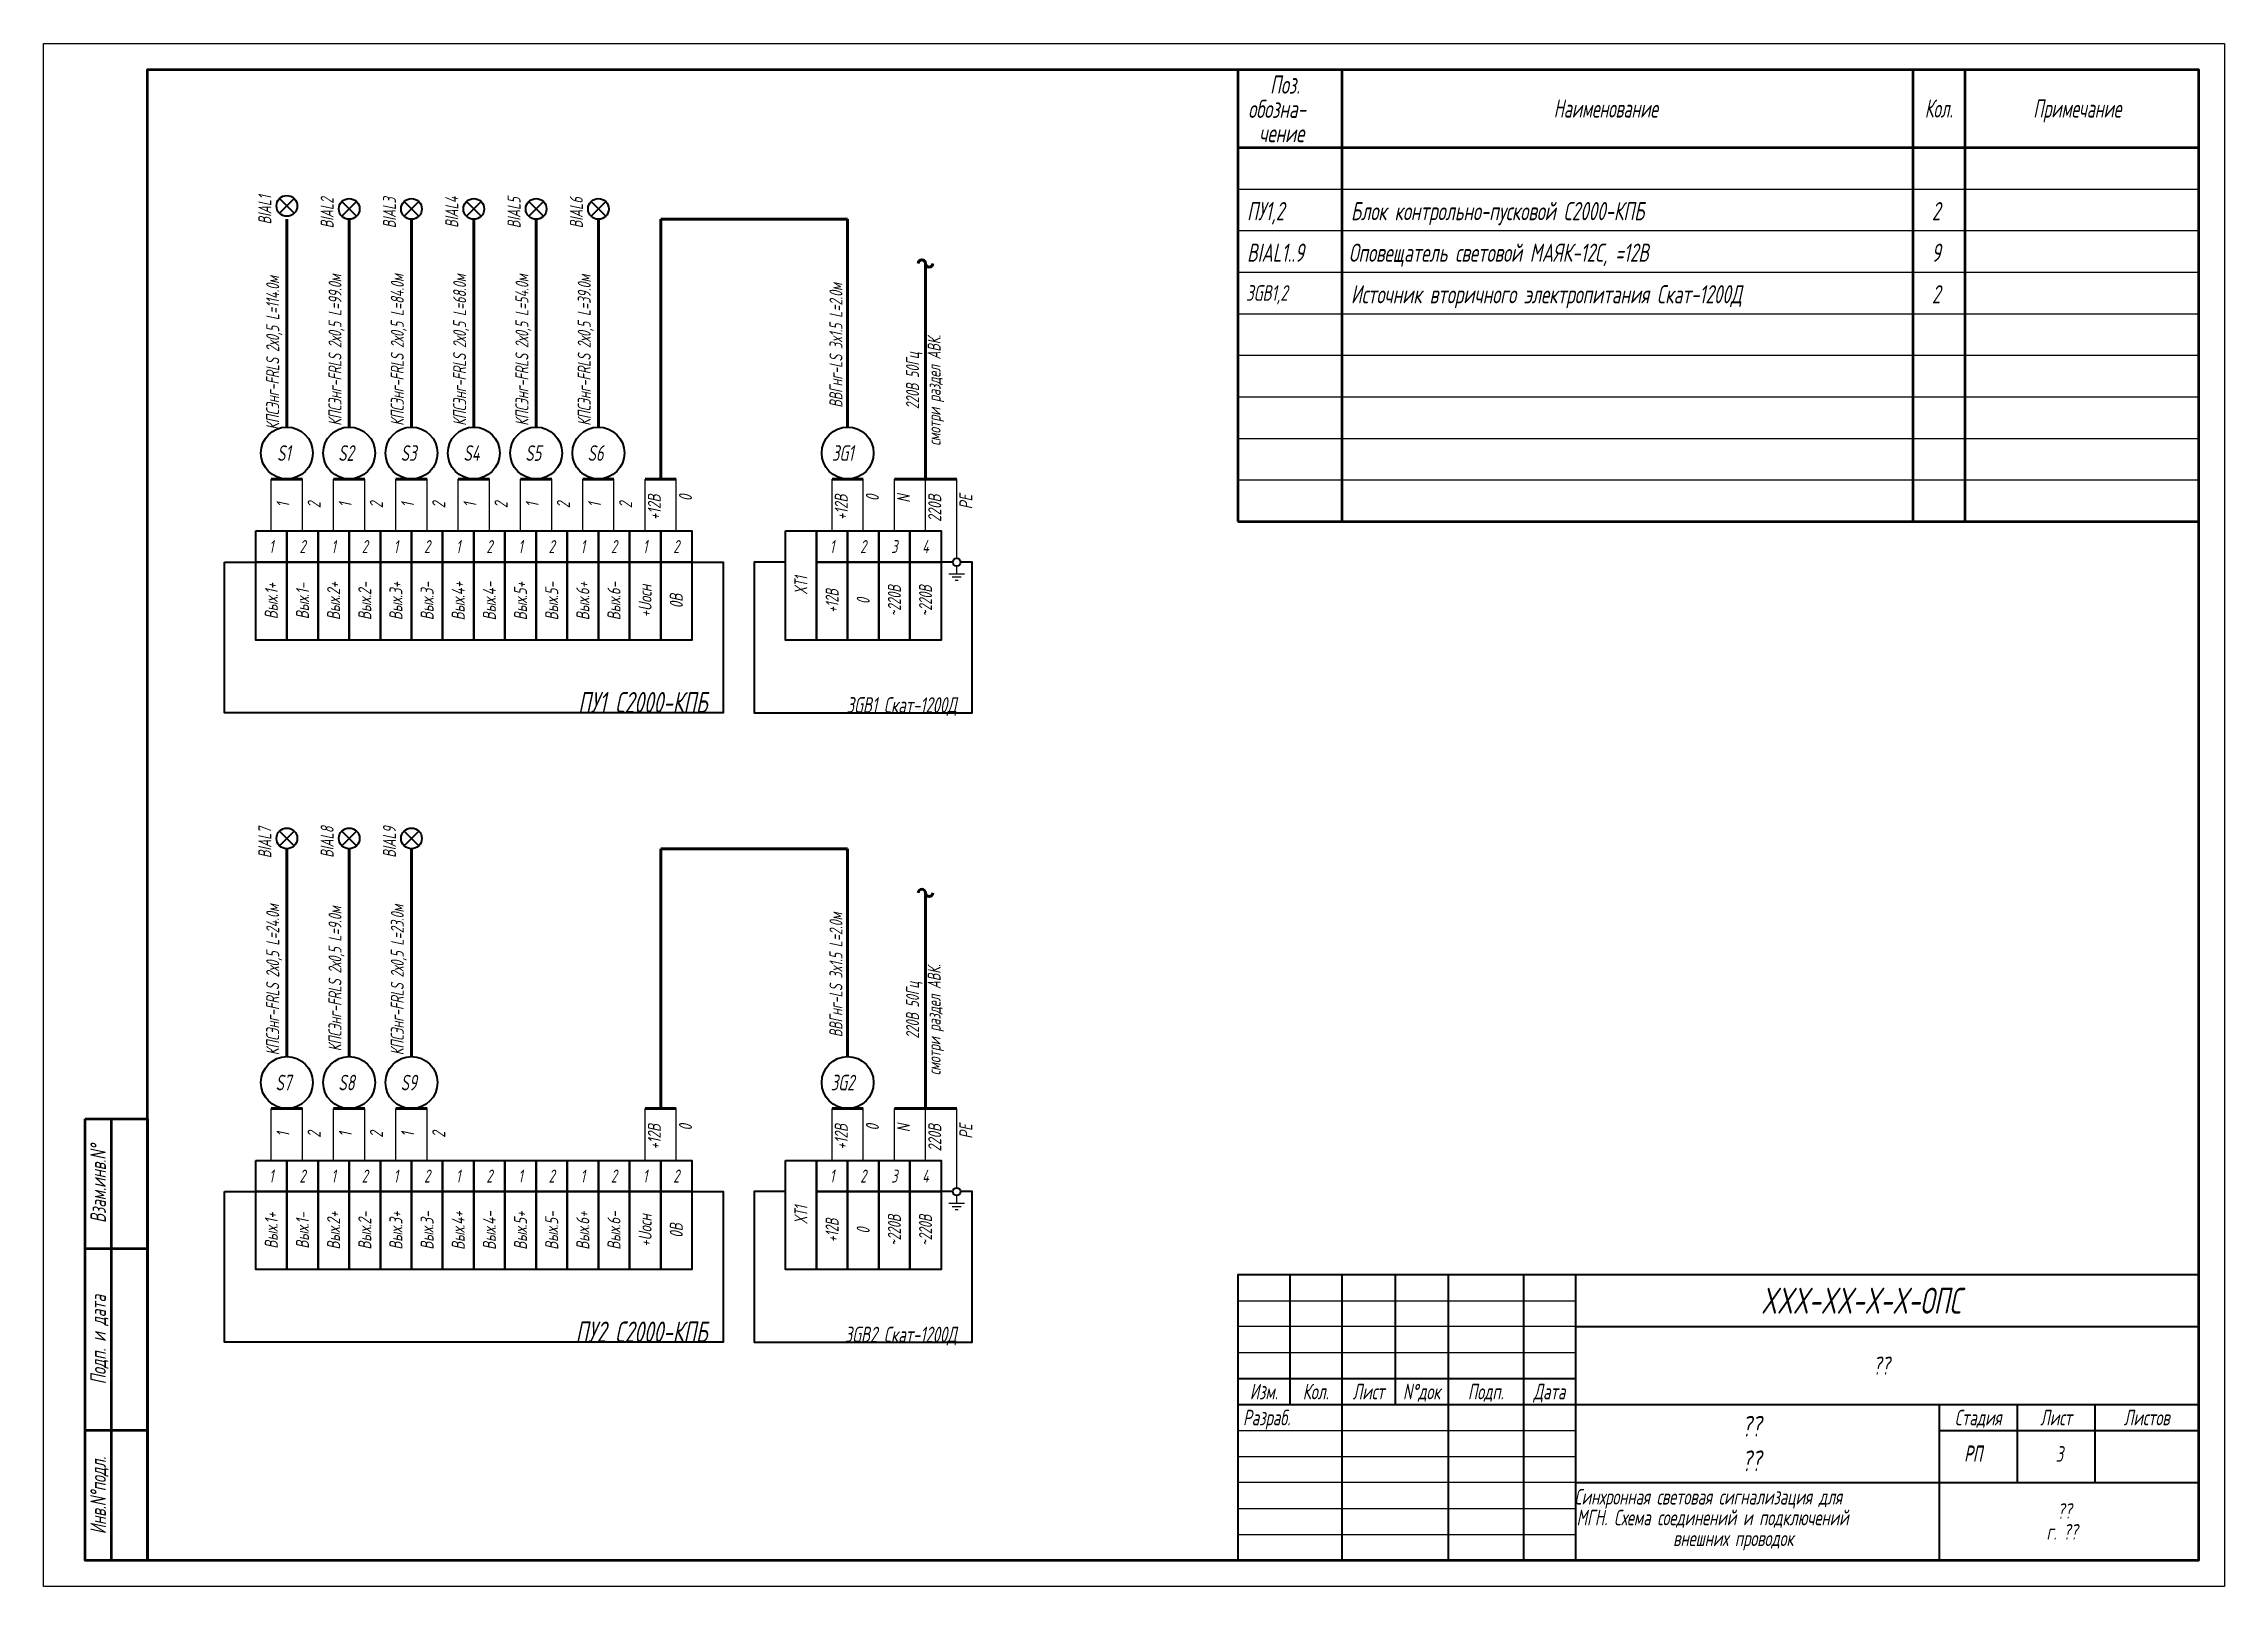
# Model space of a CAD drawing. Extents: x 0 to 1720, y -2086 to 3873.
# Drawn here: x 0 to 420, y 2980 to 3277 of the extents above; entities that cross this region are included whole.
import ezdxf
from ezdxf.enums import TextEntityAlignment as Align

# ---------------------------------------------------------------- set-up
doc = ezdxf.new("R2010")
doc.units = 0
for name, color, linetype, lineweight in [('EL_DEVICE', 1, 'Continuous', 40), ('EL_KABLE', 9, 'Continuous', 60), ('TABLE', 7, 'Continuous', 50)]:
    doc.layers.add(name, color=color, linetype=linetype, lineweight=lineweight)
for name, color, linetype in [('EL_WIRES', 3, 'Continuous'), ('FORMAT', 134, 'Continuous'), ('TEXT', 4, 'Continuous'), ('WINOSKA', 251, 'Continuous')]:
    doc.layers.add(name, color=color, linetype=linetype)
doc.styles.add('R2_5', font='romant.shx', dxfattribs={"width": 0.65, "oblique": 12, "height": 2.5})

msp = doc.modelspace()

# ---------------------------------------------------------------- texts
at = {"layer": 'FORMAT', "style": 'R2_5', "oblique": 12, "width": 0.65}
for s, p in [('Изм.', (235, 3016)), ('Кол.', (245, 3016)), ('Лист', (255.16, 3016)), ('N%%dдок', (265.41, 3016)), ('Подп.', (277.75, 3016)), ('Дата', (290, 3016))]:
    msp.add_text(s, height=3, dxfattribs=at).set_placement(p, align=Align.CENTER)
for s, p in [('Разраб.', (231, 3011)), ('??', (387.79, 2993)), ('г. ??', (385.74, 2989))]:
    msp.add_text(s, height=3, dxfattribs=at).set_placement(p)
for s, p in [('Стадия', (372.58, 3012.5)), ('Лист', (387.58, 3012.5)), ('Листов', (405.04, 3012.5))]:
    msp.add_text(s, height=3, dxfattribs=at).set_placement(p, align=Align.MIDDLE_CENTER)
at = {"layer": 'TEXT', "style": 'R2_5', "oblique": 12, "width": 0.65}
for s, height, p in [('Поз.', 3.5, (236.2, 3267.36)), ('обозна-', 3.5, (232, 3262.69)), ('чение', 3.5, (234.08, 3258.02)), ('ПУ1,2', 3.5, (231.78, 3243)), ('Блок контрольно-пусковой С2000-КПБ', 3.5, (251.78, 3243)), ('2', 3.5, (363.67, 3243)), ('BIAL1..9', 3.5, (231.78, 3235)), ('Оповещатель световой МАЯК-12С, =12В', 3.5, (251.39, 3235)), ('9', 3.5, (363.6, 3235)), ('3GB1,2', 3, (231.6, 3227.5)), ('Источник вторичного электропитания Скат-1200Д', 3.5, (251.78, 3227)), ('2', 3.5, (363.67, 3227)), ('S1', 3, (44.95, 3196.68)), ('S2', 3, (56.73, 3196.68)), ('S3', 3, (68.76, 3196.68)), ('S4', 3, (80.85, 3196.68)), ('S5', 3, (92.76, 3196.68)), ('S6', 3, (104.76, 3196.68)), ('3G1', 3, (151.82, 3196.68)), ('S7', 3, (44.67, 3075.49)), ('S8', 3, (56.76, 3075.49)), ('S9', 3, (68.76, 3075.49)), ('3G2', 3, (151.6, 3075.49)), ('XXX-XX-X-X-ОПС', 5, (330.77, 3032.5)), ('??', 3.5, (352.28, 3020.75)), ('??', 4, (327.05, 3008.83)), ('??', 4, (327.05, 3002.17)), ('Синхронная световая сигнализация для', 3, (294.84, 2995.75)), ('МГН. Схема соединений и подключений', 3, (295.24, 2991.75)), ('внешних проводок', 3, (313.83, 2987.75))]:
    msp.add_text(s, height=height, dxfattribs=at).set_placement(p)
at = {"layer": 'TEXT', "style": 'R2_5', "oblique": 12, "width": 0.6}
for s, p in [('Наименование', (300.85, 3262.76)), ('Кол.', (364.98, 3262.76)), ('Примечание', (391.65, 3262.76))]:
    msp.add_text(s, height=3.5, dxfattribs=at).set_placement(p, align=Align.CENTER)
at = {"layer": 'TEXT', "style": 'R2_5', "oblique": 12, "width": 0.65}
for s, p in [('BIAL1', (43.85, 3242.21)), ('BIAL2', (55.85, 3241.45)), ('BIAL3', (67.85, 3241.47)), ('BIAL4', (79.85, 3241.55)), ('BIAL5', (91.85, 3241.47)), ('BIAL6', (103.85, 3241.47)), ('КПСЭнг-FRLS 2х0,5 L=114.0м', (45.37, 3202.65)), ('КПСЭнг-FRLS 2х0,5 L=99.0м', (57.37, 3203.43)), ('КПСЭнг-FRLS 2х0,5 L=84.0м', (69.37, 3203.43)), ('КПСЭнг-FRLS 2х0,5 L=68.0м', (81.37, 3203.43)), ('КПСЭнг-FRLS 2х0,5 L=54.0м', (93.37, 3203.43)), ('КПСЭнг-FRLS 2х0,5 L=39.0м', (105.37, 3203.43)), ('ВВГнг-LS 3x1.5 L=2.0м', (153.85, 3206.91)), ('220В 50Гц', (168.6, 3206.64)), ('смотри раздел АВК.', (172.76, 3199.59)), ('BIAL7', (43.85, 3120.21)), ('BIAL8', (55.85, 3120.28)), ('BIAL9', (67.85, 3120.28)), ('КПСЭнг-FRLS 2х0,5 L=24.0м', (45.37, 3082.24)), ('КПСЭнг-FRLS 2х0,5 L=9.0м', (57.37, 3083.01)), ('КПСЭнг-FRLS 2х0,5 L=23.0м', (69.37, 3082.24)), ('ВВГнг-LS 3x1.5 L=2.0м', (153.85, 3085.72)), ('смотри раздел АВК.', (172.76, 3078.4)), ('220В 50Гц', (168.6, 3085.45))]:
    msp.add_text(s, height=2.5, rotation=90, dxfattribs=at).set_placement(p)
at = {"layer": 'TEXT', "style": 'R2_5', "oblique": 12, "width": 0.7}
for s, p in [('1', (44.85, 3188.18)), ('2', (50.85, 3188.18)), ('1', (56.85, 3188.18)), ('2', (62.85, 3188.18)), ('1', (68.85, 3188.18)), ('2', (74.85, 3188.18)), ('1', (80.85, 3188.18)), ('2', (86.85, 3188.18)), ('1', (92.85, 3188.18)), ('2', (98.85, 3188.18)), ('1', (104.85, 3188.18)), ('2', (110.85, 3188.18)), ('1', (44.85, 3066.99)), ('2', (50.85, 3066.99)), ('1', (56.85, 3066.99)), ('2', (62.85, 3066.99)), ('1', (68.85, 3066.99)), ('2', (74.85, 3066.99))]:
    msp.add_text(s, height=2.5, rotation=90, dxfattribs=at).set_placement(p, align=Align.TOP_CENTER)
for s, p in [('+12В', (116.37, 3190.18)), ('0', (122.37, 3190.18)), ('+12В', (152.37, 3190.18)), ('0', (158.37, 3190.18)), ('N', (164.37, 3190.18)), ('220В', (170.37, 3190.18)), ('PE', (176.37, 3190.18)), ('+12В', (116.37, 3068.99)), ('0', (122.37, 3068.99)), ('+12В', (152.37, 3068.99)), ('0', (158.37, 3068.99)), ('N', (164.37, 3068.99)), ('220В', (170.37, 3068.99)), ('PE', (176.37, 3068.99))]:
    msp.add_text(s, height=2.5, rotation=90, dxfattribs=at).set_placement(p, align=Align.TOP_RIGHT)
at = {"layer": 'TEXT', "style": 'R2_5', "oblique": 12, "width": 0.65}
for s, height, p in [('1', 2.5, (43.85, 3180.18)), ('2', 2.5, (49.85, 3180.18)), ('1', 2.5, (55.85, 3180.18)), ('2', 2.5, (61.85, 3180.18)), ('1', 2.5, (67.85, 3180.18)), ('2', 2.5, (73.85, 3180.18)), ('1', 2.5, (79.85, 3180.18)), ('2', 2.5, (85.85, 3180.18)), ('1', 2.5, (91.85, 3180.18)), ('2', 2.5, (97.85, 3180.18)), ('1', 2.5, (103.85, 3180.18)), ('2', 2.5, (109.85, 3180.18)), ('1', 2.5, (115.85, 3180.18)), ('2', 2.5, (121.85, 3180.18)), ('1', 2.5, (151.85, 3180.18)), ('2', 2.5, (157.85, 3180.18)), ('3', 2.5, (163.85, 3180.18)), ('4', 2.5, (169.85, 3180.18)), ('1', 2.5, (43.85, 3058.99)), ('2', 2.5, (49.85, 3058.99)), ('1', 2.5, (55.85, 3058.99)), ('2', 2.5, (61.85, 3058.99)), ('1', 2.5, (67.85, 3058.99)), ('2', 2.5, (73.85, 3058.99)), ('1', 2.5, (79.85, 3058.99)), ('2', 2.5, (85.85, 3058.99)), ('1', 2.5, (91.85, 3058.99)), ('2', 2.5, (97.85, 3058.99)), ('1', 2.5, (103.85, 3058.99)), ('2', 2.5, (109.85, 3058.99)), ('1', 2.5, (115.85, 3058.99)), ('2', 2.5, (121.85, 3058.99)), ('1', 2.5, (151.85, 3058.99)), ('2', 2.5, (157.85, 3058.99)), ('3', 2.5, (163.85, 3058.99)), ('4', 2.5, (169.85, 3058.99)), ('РП', 3, (371.63, 3005.62)), ('РП', 3, (371.63, 3005.49)), ('3', 3, (388.22, 3005.49))]:
    msp.add_text(s, height=height, dxfattribs=at).set_placement(p, align=Align.MIDDLE_CENTER)
at = {"layer": 'TEXT', "style": 'R2_5', "oblique": 12}
for s, height, width, p in [('Вых.1+', 2.5, 0.7, (43.85, 3169.68)), ('Вых.1-', 2.5, 0.7, (49.85, 3169.68)), ('Вых.2+', 2.5, 0.7, (55.85, 3169.68)), ('Вых.2-', 2.5, 0.7, (61.85, 3169.68)), ('Вых.3+', 2.5, 0.7, (67.85, 3169.68)), ('Вых.3-', 2.5, 0.7, (73.85, 3169.68)), ('Вых.4+', 2.5, 0.7, (79.85, 3169.68)), ('Вых.4-', 2.5, 0.7, (85.85, 3169.68)), ('Вых.5+', 2.5, 0.7, (91.85, 3169.68)), ('Вых.5-', 2.5, 0.7, (97.85, 3169.68)), ('Вых.6+', 2.5, 0.7, (103.85, 3169.68)), ('Вых.6-', 2.5, 0.7, (109.85, 3169.68)), ('+Uосн', 2.5, 0.7, (115.85, 3169.68)), ('0В', 2.5, 0.7, (121.85, 3169.68)), ('XТ1', 2.5, 0.65, (145.85, 3172.68)), ('+12В', 2.5, 0.65, (151.85, 3169.68)), ('~220В', 2.5, 0.65, (163.85, 3169.68)), ('~220В', 2.5, 0.65, (169.85, 3169.68)), ('0', 2.5, 0.65, (157.85, 3169.68)), ('Взам.инв.N%%d', 3, 0.65, (10.5, 3057.5)), ('XТ1', 2.5, 0.65, (145.85, 3051.49)), ('Вых.1+', 2.5, 0.7, (43.85, 3048.49)), ('Вых.1-', 2.5, 0.7, (49.85, 3048.49)), ('Вых.2+', 2.5, 0.7, (55.85, 3048.49)), ('Вых.2-', 2.5, 0.7, (61.85, 3048.49)), ('Вых.3+', 2.5, 0.7, (67.85, 3048.49)), ('Вых.3-', 2.5, 0.7, (73.85, 3048.49)), ('Вых.4+', 2.5, 0.7, (79.85, 3048.49)), ('Вых.4-', 2.5, 0.7, (85.85, 3048.49)), ('Вых.5+', 2.5, 0.7, (91.85, 3048.49)), ('Вых.5-', 2.5, 0.7, (97.85, 3048.49)), ('Вых.6+', 2.5, 0.7, (103.85, 3048.49)), ('Вых.6-', 2.5, 0.7, (109.85, 3048.49)), ('+Uосн', 2.5, 0.7, (115.85, 3048.49)), ('0В', 2.5, 0.7, (121.85, 3048.49)), ('+12В', 2.5, 0.65, (151.85, 3048.49)), ('0', 2.5, 0.65, (157.85, 3048.49)), ('~220В', 2.5, 0.65, (163.85, 3048.49)), ('~220В', 2.5, 0.65, (169.85, 3048.49)), ('Подп. и дата', 3, 0.65, (10.5, 3027.5)), ('Инв.N%%dподл.', 3, 0.65, (10.5, 2997.5))]:
    msp.add_text(s, height=height, rotation=90, dxfattribs=dict(at, width=width)).set_placement(p, align=Align.MIDDLE_CENTER)
at = {"layer": 'TEXT', "style": 'R2_5', "oblique": 12, "width": 0.65}
for s, height, p in [('ПУ1 С2000-КПБ', 4, (127.85, 3148.18)), ('3GB1 Скат-1200Д', 3, (175.85, 3148.18)), ('ПУ2 С2000-КПБ', 4, (127.85, 3026.99)), ('3GB2 Скат-1200Д', 3, (175.85, 3026.99))]:
    msp.add_text(s, height=height, dxfattribs=at).set_placement(p, align=Align.RIGHT)

# ---------------------------------------------------------------- blocks, each defined once
blk = doc.blocks.new('CABLE_MARK')
at = {"layer": 'EL_DEVICE'}
blk.add_circle((0, 5), 5, dxfattribs=at)
at = {"layer": 'EL_KABLE'}
blk.add_line((0, 10), (0, 50), dxfattribs=at)
blk = doc.blocks.new('PS_BIAL')
at = {"layer": 'EL_DEVICE'}
for p, q in [((-1.41, 1.41), (1.41, -1.41)), ((1.41, 1.41), (-1.41, -1.41))]:
    blk.add_line(p, q, dxfattribs=at)
blk.add_circle((0, 0), 2, dxfattribs=at)
blk = doc.blocks.new('Break')
for centre, start, end in [((-0.7, 0), 0, 180), ((0.7, 0), 180, 0)]:
    blk.add_arc(centre, 0.7, start, end)

# ---------------------------------------------------------------- linework, layer by layer
at = {"layer": 'EL_DEVICE'}
for points in [[(40.85, 3183.18), (46.85, 3183.18), (46.85, 3177.18), (40.85, 3177.18)], [(46.85, 3183.18), (52.85, 3183.18), (52.85, 3177.18), (46.85, 3177.18)], [(52.85, 3183.18), (58.85, 3183.18), (58.85, 3177.18), (52.85, 3177.18)], [(58.85, 3183.18), (64.85, 3183.18), (64.85, 3177.18), (58.85, 3177.18)], [(64.85, 3183.18), (70.85, 3183.18), (70.85, 3177.18), (64.85, 3177.18)], [(70.85, 3183.18), (76.85, 3183.18), (76.85, 3177.18), (70.85, 3177.18)], [(76.85, 3183.18), (82.85, 3183.18), (82.85, 3177.18), (76.85, 3177.18)], [(82.85, 3183.18), (88.85, 3183.18), (88.85, 3177.18), (82.85, 3177.18)], [(88.85, 3183.18), (94.85, 3183.18), (94.85, 3177.18), (88.85, 3177.18)], [(94.85, 3183.18), (100.85, 3183.18), (100.85, 3177.18), (94.85, 3177.18)], [(100.85, 3183.18), (106.85, 3183.18), (106.85, 3177.18), (100.85, 3177.18)], [(106.85, 3183.18), (112.85, 3183.18), (112.85, 3177.18), (106.85, 3177.18)], [(112.85, 3183.18), (118.85, 3183.18), (118.85, 3177.18), (112.85, 3177.18)], [(118.85, 3183.18), (124.85, 3183.18), (124.85, 3177.18), (118.85, 3177.18)], [(142.85, 3183.18), (148.85, 3183.18), (148.85, 3162.18), (142.85, 3162.18)], [(148.85, 3183.18), (154.85, 3183.18), (154.85, 3177.18), (148.85, 3177.18)], [(154.85, 3183.18), (160.85, 3183.18), (160.85, 3177.18), (154.85, 3177.18)], [(160.85, 3183.18), (166.85, 3183.18), (166.85, 3177.18), (160.85, 3177.18)], [(166.85, 3183.18), (172.85, 3183.18), (172.85, 3177.18), (166.85, 3177.18)], [(34.85, 3177.18), (130.85, 3177.18), (130.85, 3148.18), (34.85, 3148.18)], [(40.85, 3177.18), (46.85, 3177.18), (46.85, 3162.18), (40.85, 3162.18)], [(46.85, 3177.18), (52.85, 3177.18), (52.85, 3162.18), (46.85, 3162.18)], [(52.85, 3177.18), (58.85, 3177.18), (58.85, 3162.18), (52.85, 3162.18)], [(58.85, 3177.18), (64.85, 3177.18), (64.85, 3162.18), (58.85, 3162.18)], [(64.85, 3177.18), (70.85, 3177.18), (70.85, 3162.18), (64.85, 3162.18)], [(70.85, 3177.18), (76.85, 3177.18), (76.85, 3162.18), (70.85, 3162.18)], [(76.85, 3177.18), (82.85, 3177.18), (82.85, 3162.18), (76.85, 3162.18)], [(82.85, 3177.18), (88.85, 3177.18), (88.85, 3162.18), (82.85, 3162.18)], [(88.85, 3177.18), (94.85, 3177.18), (94.85, 3162.18), (88.85, 3162.18)], [(94.85, 3177.18), (100.85, 3177.18), (100.85, 3162.18), (94.85, 3162.18)], [(100.85, 3177.18), (106.85, 3177.18), (106.85, 3162.18), (100.85, 3162.18)], [(106.85, 3177.18), (112.85, 3177.18), (112.85, 3162.18), (106.85, 3162.18)], [(112.85, 3177.18), (118.85, 3177.18), (118.85, 3162.18), (112.85, 3162.18)], [(118.85, 3177.18), (124.85, 3177.18), (124.85, 3162.18), (118.85, 3162.18)], [(148.85, 3177.18), (154.85, 3177.18), (154.85, 3162.18), (148.85, 3162.18)], [(154.85, 3177.18), (160.85, 3177.18), (160.85, 3162.18), (154.85, 3162.18)], [(160.85, 3177.18), (166.85, 3177.18), (166.85, 3162.18), (160.85, 3162.18)], [(166.85, 3177.18), (172.85, 3177.18), (172.85, 3162.18), (166.85, 3162.18)], [(40.85, 3061.99), (46.85, 3061.99), (46.85, 3055.99), (40.85, 3055.99)], [(46.85, 3061.99), (52.85, 3061.99), (52.85, 3055.99), (46.85, 3055.99)], [(52.85, 3061.99), (58.85, 3061.99), (58.85, 3055.99), (52.85, 3055.99)], [(58.85, 3061.99), (64.85, 3061.99), (64.85, 3055.99), (58.85, 3055.99)], [(64.85, 3061.99), (70.85, 3061.99), (70.85, 3055.99), (64.85, 3055.99)], [(70.85, 3061.99), (76.85, 3061.99), (76.85, 3055.99), (70.85, 3055.99)], [(76.85, 3061.99), (82.85, 3061.99), (82.85, 3055.99), (76.85, 3055.99)], [(82.85, 3061.99), (88.85, 3061.99), (88.85, 3055.99), (82.85, 3055.99)], [(88.85, 3061.99), (94.85, 3061.99), (94.85, 3055.99), (88.85, 3055.99)], [(94.85, 3061.99), (100.85, 3061.99), (100.85, 3055.99), (94.85, 3055.99)], [(100.85, 3061.99), (106.85, 3061.99), (106.85, 3055.99), (100.85, 3055.99)], [(106.85, 3061.99), (112.85, 3061.99), (112.85, 3055.99), (106.85, 3055.99)], [(112.85, 3061.99), (118.85, 3061.99), (118.85, 3055.99), (112.85, 3055.99)], [(118.85, 3061.99), (124.85, 3061.99), (124.85, 3055.99), (118.85, 3055.99)], [(142.85, 3061.99), (148.85, 3061.99), (148.85, 3040.99), (142.85, 3040.99)], [(148.85, 3061.99), (154.85, 3061.99), (154.85, 3055.99), (148.85, 3055.99)], [(154.85, 3061.99), (160.85, 3061.99), (160.85, 3055.99), (154.85, 3055.99)], [(160.85, 3061.99), (166.85, 3061.99), (166.85, 3055.99), (160.85, 3055.99)], [(166.85, 3061.99), (172.85, 3061.99), (172.85, 3055.99), (166.85, 3055.99)], [(34.85, 3055.99), (130.85, 3055.99), (130.85, 3026.99), (34.85, 3026.99)], [(40.85, 3055.99), (46.85, 3055.99), (46.85, 3040.99), (40.85, 3040.99)], [(46.85, 3055.99), (52.85, 3055.99), (52.85, 3040.99), (46.85, 3040.99)], [(52.85, 3055.99), (58.85, 3055.99), (58.85, 3040.99), (52.85, 3040.99)], [(58.85, 3055.99), (64.85, 3055.99), (64.85, 3040.99), (58.85, 3040.99)], [(64.85, 3055.99), (70.85, 3055.99), (70.85, 3040.99), (64.85, 3040.99)], [(70.85, 3055.99), (76.85, 3055.99), (76.85, 3040.99), (70.85, 3040.99)], [(76.85, 3055.99), (82.85, 3055.99), (82.85, 3040.99), (76.85, 3040.99)], [(82.85, 3055.99), (88.85, 3055.99), (88.85, 3040.99), (82.85, 3040.99)], [(88.85, 3055.99), (94.85, 3055.99), (94.85, 3040.99), (88.85, 3040.99)], [(94.85, 3055.99), (100.85, 3055.99), (100.85, 3040.99), (94.85, 3040.99)], [(100.85, 3055.99), (106.85, 3055.99), (106.85, 3040.99), (100.85, 3040.99)], [(106.85, 3055.99), (112.85, 3055.99), (112.85, 3040.99), (106.85, 3040.99)], [(112.85, 3055.99), (118.85, 3055.99), (118.85, 3040.99), (112.85, 3040.99)], [(118.85, 3055.99), (124.85, 3055.99), (124.85, 3040.99), (118.85, 3040.99)], [(148.85, 3055.99), (154.85, 3055.99), (154.85, 3040.99), (148.85, 3040.99)], [(154.85, 3055.99), (160.85, 3055.99), (160.85, 3040.99), (154.85, 3040.99)], [(160.85, 3055.99), (166.85, 3055.99), (166.85, 3040.99), (160.85, 3040.99)], [(166.85, 3055.99), (172.85, 3055.99), (172.85, 3040.99), (166.85, 3040.99)]]:
    msp.add_lwpolyline(points, close=True, dxfattribs=at)
for points in [[(142.85, 3177.18), (136.85, 3177.18), (136.85, 3148.18), (178.85, 3148.18), (178.85, 3177.18), (176.6, 3177.18)], [(175.1, 3177.18), (172.85, 3177.18)], [(142.85, 3055.99), (136.85, 3055.99), (136.85, 3026.99), (178.85, 3026.99), (178.85, 3055.99), (176.6, 3055.99)], [(175.1, 3055.99), (172.85, 3055.99)]]:
    msp.add_lwpolyline(points, dxfattribs=at)
for centre in [(175.85, 3177.18), (175.85, 3055.99)]:
    msp.add_circle(centre, 0.75, dxfattribs=at)
at = {"layer": 'EL_KABLE'}
for p, q in [((154.85, 3243.18), (118.85, 3243.18)), ((118.85, 3243.18), (118.85, 3193.18)), ((169.85, 3234.68), (169.85, 3193.18)), ((43.85, 3193.18), (49.85, 3193.18)), ((55.85, 3193.18), (61.85, 3193.18)), ((67.85, 3193.18), (73.85, 3193.18)), ((79.85, 3193.18), (85.85, 3193.18)), ((91.85, 3193.18), (97.85, 3193.18)), ((103.85, 3193.18), (109.85, 3193.18)), ((115.85, 3193.18), (121.85, 3193.18)), ((151.85, 3193.18), (157.85, 3193.18)), ((175.85, 3193.18), (163.85, 3193.18)), ((154.85, 3121.99), (118.85, 3121.99)), ((118.85, 3121.99), (118.85, 3071.99)), ((169.85, 3113.49), (169.85, 3071.99)), ((43.85, 3071.99), (49.85, 3071.99)), ((55.85, 3071.99), (61.85, 3071.99)), ((67.85, 3071.99), (73.85, 3071.99)), ((115.85, 3071.99), (121.85, 3071.99)), ((151.85, 3071.99), (157.85, 3071.99)), ((175.85, 3071.99), (163.85, 3071.99))]:
    msp.add_line(p, q, dxfattribs=at)
at = {"layer": 'EL_WIRES'}
for p, q in [((43.85, 3183.18), (43.85, 3193.18)), ((49.85, 3183.18), (49.85, 3193.18)), ((55.85, 3183.18), (55.85, 3193.18)), ((61.85, 3183.18), (61.85, 3193.18)), ((67.85, 3183.18), (67.85, 3193.18)), ((73.85, 3183.18), (73.85, 3193.18)), ((79.85, 3183.18), (79.85, 3193.18)), ((85.85, 3183.18), (85.85, 3193.18)), ((91.85, 3183.18), (91.85, 3193.18)), ((97.85, 3183.18), (97.85, 3193.18)), ((103.85, 3183.18), (103.85, 3193.18)), ((109.85, 3183.18), (109.85, 3193.18)), ((115.85, 3183.18), (115.85, 3193.18)), ((121.85, 3183.18), (121.85, 3193.18)), ((151.85, 3183.18), (151.85, 3193.18)), ((157.85, 3183.18), (157.85, 3193.18)), ((163.85, 3183.18), (163.85, 3193.18)), ((169.85, 3183.18), (169.85, 3193.18)), ((175.85, 3177.93), (175.85, 3193.18)), ((43.85, 3061.99), (43.85, 3071.99)), ((49.85, 3061.99), (49.85, 3071.99)), ((55.85, 3061.99), (55.85, 3071.99)), ((61.85, 3061.99), (61.85, 3071.99)), ((67.85, 3061.99), (67.85, 3071.99)), ((73.85, 3061.99), (73.85, 3071.99)), ((115.85, 3061.99), (115.85, 3071.99)), ((121.85, 3061.99), (121.85, 3071.99)), ((151.85, 3061.99), (151.85, 3071.99)), ((157.85, 3061.99), (157.85, 3071.99)), ((163.85, 3061.99), (163.85, 3071.99)), ((169.85, 3061.99), (169.85, 3071.99)), ((175.85, 3056.74), (175.85, 3071.99))]:
    msp.add_line(p, q, dxfattribs=at)
at = {"layer": 'FORMAT', "lineweight": 50}
for p, q in [((13, 3070), (13, 2985)), ((20, 3045), (8, 3045)), ((20, 3010), (8, 3010))]:
    msp.add_line(p, q, dxfattribs=at)
at = {"layer": 'FORMAT', "lineweight": 40}
for p, q in [((240, 3040), (240, 3015)), ((250, 3040), (250, 2985)), ((260.31, 3040), (260.31, 3015)), ((270.5, 3040), (270.5, 2985)), ((285, 3040), (285, 2985)), ((295, 3040), (295, 2985)), ((295, 3030), (415, 3030)), ((230, 3020), (295, 3020)), ((230, 3015), (415, 3015)), ((365.08, 3015), (365.08, 2985)), ((380.08, 3015), (380.08, 3000)), ((395.08, 3015), (395.08, 3000)), ((365.08, 3010), (415, 3010)), ((295, 3000), (415, 3000))]:
    msp.add_line(p, q, dxfattribs=at)
at = {"layer": 'FORMAT', "lineweight": -3}
for p, q in [((230, 3035), (295, 3035)), ((295, 3030), (230, 3030)), ((230, 3025), (295, 3025)), ((230, 3010), (295, 3010)), ((230, 3005), (295, 3005)), ((295, 3000), (230, 3000)), ((230, 2995), (295, 2995)), ((230, 2990), (295, 2990))]:
    msp.add_line(p, q, dxfattribs=at)
at = {"layer": 'FORMAT'}
msp.add_lwpolyline([(0, 3277), (420, 3277), (420, 2980), (0, 2980)], close=True, dxfattribs=at)
at = {"layer": 'FORMAT', "lineweight": 50}
for points in [[(20, 2985), (20, 3272), (415, 3272), (415, 2985)], [(8, 3070), (20, 3070), (20, 2985), (8, 2985)]]:
    msp.add_lwpolyline(points, close=True, dxfattribs=at)
at = {"layer": 'FORMAT', "lineweight": 40}
msp.add_lwpolyline([(230, 2985), (415, 2985), (415, 3040), (230, 3040)], close=True, dxfattribs=at)
at = {"layer": 'TABLE'}
for p, q in [((230, 3272), (230, 3185)), ((250, 3272), (250, 3185)), ((360, 3272), (360, 3185)), ((370, 3272), (370, 3185)), ((230, 3257), (415, 3257)), ((230, 3185), (415, 3185))]:
    msp.add_line(p, q, dxfattribs=at)
at = {"layer": 'TEXT'}
for p, q in [((175.85, 3174.94), (175.85, 3176.43)), ((174.35, 3174.94), (177.35, 3174.94)), ((174.95, 3174.34), (176.74, 3174.34)), ((175.57, 3173.72), (176.12, 3173.72)), ((174.35, 3053.75), (177.35, 3053.75)), ((175.85, 3053.75), (175.85, 3055.24)), ((174.95, 3053.15), (176.74, 3053.15)), ((175.57, 3052.53), (176.12, 3052.53))]:
    msp.add_line(p, q, dxfattribs=at)
at = {"layer": 'WINOSKA'}
for p, q in [((230, 3249), (415, 3249)), ((230, 3241), (415, 3241)), ((230, 3233), (415, 3233)), ((230, 3225), (415, 3225)), ((230, 3217), (415, 3217)), ((230, 3209), (415, 3209)), ((230, 3201), (415, 3201)), ((230, 3193), (415, 3193))]:
    msp.add_line(p, q, dxfattribs=at)

# ---------------------------------------------------------------- block references
for name, p in [('PS_BIAL', (46.85, 3245.76)), ('PS_BIAL', (58.85, 3245.18)), ('PS_BIAL', (70.85, 3245.18)), ('PS_BIAL', (82.85, 3245.18)), ('PS_BIAL', (94.85, 3245.18)), ('PS_BIAL', (106.85, 3245.18)), ('CABLE_MARK', (46.85, 3193.18)), ('CABLE_MARK', (58.85, 3193.18)), ('CABLE_MARK', (70.85, 3193.18)), ('CABLE_MARK', (82.85, 3193.18)), ('CABLE_MARK', (94.85, 3193.18)), ('CABLE_MARK', (106.85, 3193.18)), ('CABLE_MARK', (154.85, 3193.18)), ('PS_BIAL', (46.85, 3123.99)), ('PS_BIAL', (58.85, 3123.99)), ('PS_BIAL', (70.85, 3123.99)), ('CABLE_MARK', (46.85, 3071.99)), ('CABLE_MARK', (58.85, 3071.99)), ('CABLE_MARK', (70.85, 3071.99)), ('CABLE_MARK', (154.85, 3071.99))]:
    msp.add_blockref(name, p)
at = {"layer": 'EL_KABLE'}
for p in [(169.85, 3234.68), (169.85, 3113.49)]:
    msp.add_blockref('Break', p, dxfattribs=at)

msp.set_redraw_order([(e.dxf.handle, doc.entitydb.next_handle()) for e in msp.query("TEXT MTEXT ATTDEF DIMENSION ARC_DIMENSION")])  # texts and dimensions are drawn at this point

doc.saveas('drawing.dxf')
